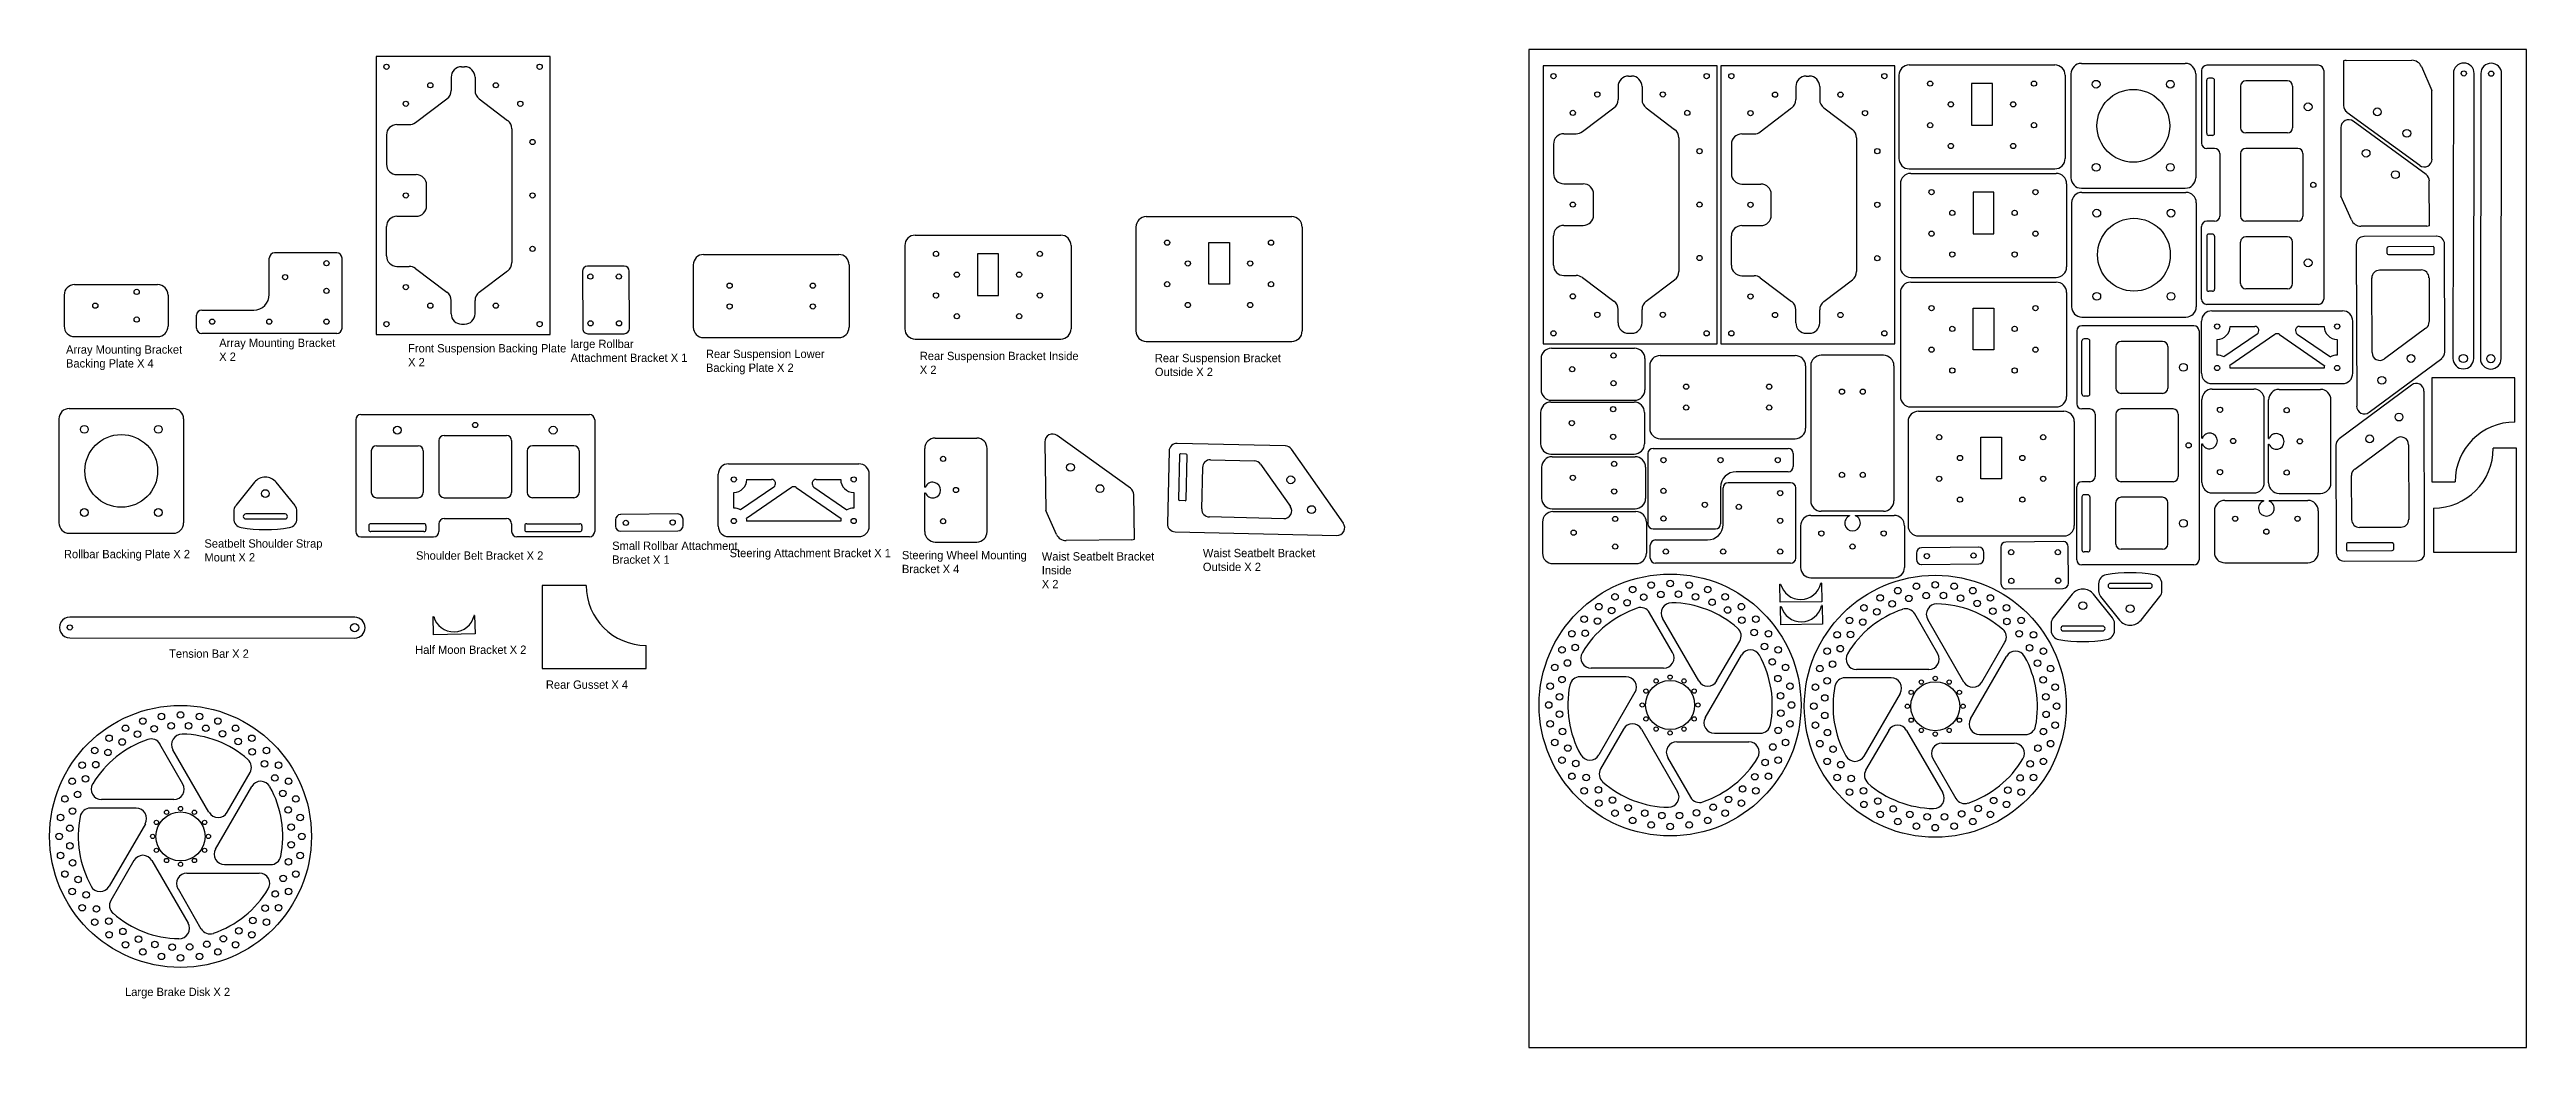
# Model space of a CAD drawing. Header units: inches. Extents: x 0 to 119, y -34 to 14.
import ezdxf

# ---------------------------------------------------------------- set-up
doc = ezdxf.new("R2010")
doc.units = ezdxf.units.IN
doc.header["$MEASUREMENT"] = 0

msp = doc.modelspace()

# ---------------------------------------------------------------- texts
at = {"char_height": 0.4, "attachment_point": 1}
for s, width, heights, insert in [('Array Mounting Bracket Backing Plate X 4', 5.8129, [2.34], (1, 0.1)), ('Array Mounting Bracket X 2', 5.9578, [1.5], (8.37, 0.42)), ('Front Suspension Backing Plate X 2', 7.643, [2.43], (17.46, 0.16)), ('large Rollbar Attachment Bracket X 1', 5.8129, [2.34], (25.28, 0.37)), ('Rear Suspension Lower Backing Plate X 2', 7.643, [2.43], (31.79, -0.11)), ('Rear Suspension Bracket Inside X 2', 7.643, [2.43], (42.08, -0.21)), ('Rear Suspension Bracket Outside X 2', 7.643, [2.43], (53.39, -0.31)), ('Seatbelt Shoulder Strap Mount X 2', 6.3799, [1.75], (7.66, -9.23)), ('Small Rollbar Attachment Bracket X 1', 6.3799, [1.75], (27.28, -9.34)), ('Rollbar Backing Plate X 2', 5.9578, [1.5], (0.9, -9.74)), ('Shoulder Belt Bracket X 2', 6.3799, [1.75], (17.84, -9.81)), ('Steering Attachment Bracket X 1', 8.345, [1.75], (32.93, -9.69)), ('Steering Wheel Mounting Bracket X 4', 6.3799, [0], (41.22, -9.79)), ('Waist Seatbelt Bracket Inside \\PX 2', 6.3799, [0], (47.95, -9.85)), ('Waist Seatbelt Bracket Outside X 2', 6.3799, [0], (55.7, -9.69)), ('Tension Bar X 2', 5.9578, [1.5], (5.96, -14.53)), ('Half Moon Bracket X 2', 5.9578, [1.5], (17.8, -14.34)), ('Rear Gusset X 4', 5.9578, [1.5], (24.09, -16.02)), ('Large Brake Disk X 2', 5.9578, [1.5], (3.84, -30.8))]:
    msp.add_mtext_dynamic_manual_height_columns(s, width=width, gutter_width=1, heights=heights, dxfattribs=dict(at, insert=insert))

# ---------------------------------------------------------------- linework, layer by layer
at = {"color": 7, "linetype": 'Continuous', "lineweight": 25}
for p, q in [((15.92, 14), (15.92, 0.62)), ((24.29, 14), (15.92, 14)), ((20.03, 13.5), (20.18, 13.5)), ((24.29, 0.62), (24.29, 14)), ((72.07, 13.55), (72.07, 0.18)), ((80.44, 13.55), (72.07, 13.55)), ((80.44, 0.18), (80.44, 13.55)), ((80.63, 13.55), (80.63, 0.18)), ((88.99, 13.55), (80.63, 13.55)), ((88.99, 0.18), (88.99, 13.55)), ((89.69, 13.59), (96.69, 13.59)), ((97.47, 13.16), (97.47, 8.16)), ((97.97, 13.66), (102.97, 13.66)), ((103.47, 13.16), (103.47, 8.16)), ((103.75, 13.32), (103.75, 9.82)), ((109.38, 13.57), (104, 13.57)), ((109.63, 13.32), (109.63, 2.32)), ((110.58, 13.79), (110.59, 11.63)), ((110.71, 13.8), (113.87, 13.81)), ((114.33, 13.51), (114.84, 12.36)), ((115.87, 13.19), (115.85, -0.53)), ((116.85, -0.53), (116.87, 13.18)), ((117.19, 13.18), (117.17, -0.53)), ((118.17, -0.54), (118.19, 13.17)), ((17.82, 10.82), (19.33, 11.96)), ((19.53, 13), (19.53, 12.36)), ((20.68, 13), (20.68, 12.36)), ((20.88, 11.96), (22.25, 10.92)), ((75.68, 12.55), (75.68, 11.92)), ((76.18, 13.05), (76.33, 13.05)), ((76.83, 12.55), (76.83, 11.92)), ((84.23, 12.55), (84.23, 11.92)), ((84.73, 13.05), (84.88, 13.05)), ((85.38, 12.55), (85.38, 11.92)), ((89.19, 13.09), (89.19, 9.09)), ((92.69, 12.69), (92.69, 10.69)), ((93.69, 12.69), (92.69, 12.69)), ((93.69, 10.69), (93.69, 12.69)), ((97.19, 13.09), (97.19, 9.09)), ((104, 10.3), (104, 12.85)), ((104.28, 12.95), (104.1, 12.95)), ((104.38, 10.3), (104.38, 12.85)), ((105.63, 12.57), (105.63, 10.57)), ((107.88, 12.82), (105.88, 12.82)), ((108.13, 12.57), (108.13, 10.57)), ((114.84, 9.06), (114.84, 12.36)), ((73.96, 10.38), (75.48, 11.52)), ((77.03, 11.52), (78.4, 10.48)), ((82.52, 10.37), (84.03, 11.52)), ((85.58, 11.52), (86.96, 10.48)), ((110.74, 11.32), (114.25, 8.76)), ((114.56, 8.32), (111.05, 10.88)), ((16.42, 10.22), (16.42, 8.81)), ((16.92, 10.72), (17.51, 10.72)), ((22.45, 10.52), (22.45, 4.09)), ((72.57, 9.78), (72.57, 8.37)), ((73.07, 10.28), (73.66, 10.28)), ((78.6, 10.08), (78.6, 3.65)), ((81.13, 9.77), (81.13, 8.36)), ((81.63, 10.27), (82.22, 10.27)), ((87.15, 10.08), (87.15, 3.65)), ((92.69, 10.69), (93.69, 10.69)), ((104.38, 9.57), (104, 9.57)), ((104.28, 10.2), (104.1, 10.2)), ((107.88, 10.32), (105.88, 10.32)), ((108.38, 9.57), (105.88, 9.57)), ((110.45, 10.58), (110.46, 7.28)), ((89.69, 8.59), (96.69, 8.59)), ((89.76, 8.37), (96.76, 8.37)), ((104.63, 9.32), (104.63, 6.32)), ((105.63, 9.32), (105.63, 6.32)), ((108.63, 9.32), (108.63, 6.32)), ((16.92, 8.31), (17.85, 8.31)), ((18.35, 6.81), (18.35, 7.81)), ((73.07, 7.87), (74, 7.87)), ((74.5, 6.37), (74.5, 7.37)), ((81.63, 7.86), (82.55, 7.86)), ((83.05, 6.36), (83.05, 7.36)), ((89.26, 7.87), (89.26, 3.87)), ((92.76, 7.47), (92.76, 5.47)), ((93.76, 7.47), (92.76, 7.47)), ((93.76, 5.47), (93.76, 7.47)), ((97.26, 7.87), (97.26, 3.87)), ((97.97, 7.66), (102.97, 7.66)), ((98, 7.46), (103, 7.46)), ((110.97, 6.13), (110.46, 7.28)), ((114.72, 5.85), (114.71, 8.01)), ((16.92, 6.31), (17.85, 6.31)), ((52.98, 6.29), (59.98, 6.29)), ((97.5, 6.96), (97.5, 1.96)), ((103.5, 6.96), (103.5, 1.96)), ((104.38, 6.07), (104, 6.07)), ((108.38, 6.07), (105.88, 6.07)), ((16.42, 4.4), (16.42, 5.81)), ((41.36, 4.9), (41.36, 0.9)), ((41.86, 5.4), (48.86, 5.4)), ((49.36, 4.9), (49.36, 0.9)), ((52.48, 5.79), (52.48, 0.79)), ((55.98, 3.04), (55.98, 5.04)), ((55.98, 5.04), (56.98, 5.04)), ((56.98, 5.04), (56.98, 3.04)), ((60.48, 5.79), (60.48, 0.79)), ((72.57, 3.96), (72.57, 5.37)), ((73.07, 5.87), (74, 5.87)), ((81.13, 3.95), (81.13, 5.36)), ((81.63, 5.86), (82.55, 5.86)), ((92.76, 5.47), (93.76, 5.47)), ((103.75, 2.32), (103.75, 5.82)), ((104, 5.35), (104, 2.8)), ((104.28, 5.45), (104.1, 5.45)), ((104.38, 5.35), (104.38, 2.8)), ((105.63, 3.07), (105.63, 5.07)), ((107.88, 5.32), (105.88, 5.32)), ((108.13, 3.07), (108.13, 5.07)), ((111.19, 4.96), (111.22, -2.82)), ((114.59, 5.84), (111.43, 5.83)), ((115.06, 5.35), (111.56, 5.34)), ((112.69, 4.52), (112.69, 4.79)), ((114.89, 4.85), (112.74, 4.84)), ((114.94, 4.52), (114.94, 4.8)), ((115.46, -0.23), (115.44, 4.98)), ((10.78, 2.55), (10.78, 4.3)), ((14.03, 4.55), (11.03, 4.55)), ((14.28, 0.92), (14.28, 4.3)), ((16.92, 3.9), (17.51, 3.9)), ((17.82, 3.8), (19.33, 2.66)), ((20.88, 2.66), (22.25, 3.69)), ((25.85, 3.66), (25.86, 0.91)), ((27.85, 3.91), (26.1, 3.91)), ((28.11, 0.91), (28.1, 3.66)), ((31.18, 3.97), (31.18, 0.97)), ((31.68, 4.47), (38.18, 4.47)), ((38.68, 3.97), (38.68, 0.97)), ((44.86, 4.5), (44.86, 2.5)), ((45.86, 4.5), (44.86, 4.5)), ((45.86, 2.5), (45.86, 4.5)), ((114.32, 3.72), (112.32, 3.71)), ((112.74, 4.47), (114.89, 4.47)), ((0.91, 2.52), (0.91, 1.02)), ((1.41, 3.02), (5.41, 3.02)), ((5.91, 2.52), (5.91, 1.02)), ((44.86, 2.5), (45.86, 2.5)), ((56.98, 3.04), (55.98, 3.04)), ((73.07, 3.46), (73.66, 3.46)), ((73.96, 3.36), (75.48, 2.22)), ((77.03, 2.22), (78.4, 3.25)), ((81.63, 3.45), (82.22, 3.45)), ((82.52, 3.35), (84.03, 2.21)), ((85.58, 2.21), (86.96, 3.25)), ((89.26, 2.64), (89.26, -2.36)), ((89.76, 3.37), (96.76, 3.37)), ((89.76, 3.14), (96.76, 3.14)), ((97.26, 2.64), (97.26, -2.36)), ((104.28, 2.7), (104.1, 2.7)), ((107.88, 2.82), (105.88, 2.82)), ((111.96, -0.25), (111.95, 3.34)), ((114.7, 3.35), (114.7, 1.24)), ((7.28, 0.92), (7.28, 1.55)), ((7.53, 1.8), (10.03, 1.8)), ((19.53, 1.62), (19.53, 2.26)), ((20.68, 1.62), (20.68, 2.26)), ((75.68, 1.18), (75.68, 1.82)), ((76.83, 1.18), (76.83, 1.82)), ((84.23, 1.18), (84.23, 1.81)), ((85.38, 1.18), (85.38, 1.81)), ((92.76, -0.11), (92.76, 1.89)), ((92.76, 1.89), (93.76, 1.89)), ((93.76, 1.89), (93.76, -0.11)), ((98, 1.46), (103, 1.46)), ((103.75, -1.24), (103.75, 1.26)), ((109.38, 2.07), (104, 2.07)), ((104.25, 1.76), (110.53, 1.76)), ((111.03, -1.24), (111.03, 1.26)), ((1.41, 0.52), (5.41, 0.52)), ((14.03, 0.67), (7.53, 0.67)), ((15.92, 0.62), (24.29, 0.62)), ((20.03, 1.12), (20.18, 1.12)), ((26.11, 0.66), (27.86, 0.66)), ((31.68, 0.47), (38.18, 0.47)), ((41.86, 0.4), (48.86, 0.4)), ((52.98, 0.29), (59.98, 0.29)), ((72.07, 0.18), (80.44, 0.18)), ((76.18, 0.68), (76.33, 0.68)), ((80.63, 0.18), (88.99, 0.18)), ((84.73, 0.68), (84.88, 0.68)), ((97.75, 0.79), (97.75, -2.71)), ((103.38, 1.04), (98, 1.04)), ((98, -2.24), (98, 0.31)), ((98.28, 0.41), (98.1, 0.41)), ((98.38, -2.24), (98.38, 0.31)), ((99.63, 0.04), (99.63, -1.96)), ((101.88, 0.29), (99.88, 0.29)), ((102.13, 0.04), (102.13, -1.96)), ((103.63, 0.79), (103.63, -10.21)), ((104.5, -0.37), (104.5, 0.38)), ((106.43, 0.64), (104.83, -0.46)), ((107.28, 0.62), (105.12, -0.87)), ((105.13, 1.01), (106.31, 1.01)), ((107.5, 0.62), (109.66, -0.87)), ((108.36, 0.64), (109.95, -0.46)), ((108.47, 1.01), (109.65, 1.01)), ((110.28, 0.38), (110.28, -0.37)), ((114.55, 0.93), (112.56, -0.55)), ((71.97, -0.54), (71.97, -2.04)), ((72.47, -0.04), (76.47, -0.04)), ((76.97, -0.54), (76.97, -2.04)), ((77.2, -0.89), (77.2, -3.89)), ((77.7, -0.39), (84.2, -0.39)), ((84.7, -0.89), (84.7, -3.89)), ((84.95, -0.88), (84.95, -7.38)), ((88.45, -0.38), (85.45, -0.38)), ((88.95, -0.88), (88.95, -7.38)), ((93.76, -0.11), (92.76, -0.11)), ((109.65, -0.99), (105.13, -0.99)), ((111.82, -3.12), (115.31, -0.53)), ((98.28, -2.34), (98.1, -2.34)), ((101.88, -2.21), (99.88, -2.21)), ((104.25, -1.74), (110.53, -1.74)), ((104.27, -2), (106.27, -2)), ((107.48, -2.02), (109.48, -2.02)), ((113.86, -1.81), (110.37, -4.4)), ((114.48, -9.89), (114.46, -2.11)), ((118.83, -1.47), (114.83, -1.47)), ((114.83, -1.47), (114.83, -6.47)), ((118.83, -3.59), (118.83, -1.47)), ((0.66, -3.44), (0.66, -8.44)), ((1.16, -2.94), (6.16, -2.94)), ((6.66, -3.44), (6.66, -8.44)), ((14.94, -3.48), (14.94, -8.86)), ((15.19, -3.23), (26.19, -3.23)), ((26.44, -3.48), (26.44, -8.86)), ((71.95, -3.13), (71.95, -4.63)), ((72.45, -2.63), (76.45, -2.63)), ((72.47, -2.54), (76.47, -2.54)), ((76.95, -3.13), (76.95, -4.63)), ((89.63, -3.57), (89.63, -8.57)), ((89.76, -2.86), (96.76, -2.86)), ((90.13, -3.07), (97.13, -3.07)), ((97.63, -3.57), (97.63, -8.57)), ((98.38, -2.96), (98, -2.96)), ((98.63, -3.21), (98.63, -6.21)), ((99.63, -3.21), (99.63, -6.21)), ((102.38, -2.96), (99.88, -2.96)), ((102.63, -3.21), (102.63, -6.21)), ((103.77, -4.37), (103.77, -2.5)), ((106.77, -6.5), (106.77, -2.5)), ((106.98, -4.38), (106.98, -2.52)), ((109.98, -6.52), (109.98, -2.52)), ((15.94, -4.73), (17.94, -4.73)), ((18.94, -4.48), (18.94, -6.98)), ((19.19, -4.23), (22.19, -4.23)), ((22.44, -4.48), (22.44, -6.98)), ((25.44, -4.73), (23.44, -4.73)), ((42.82, -4.36), (44.82, -4.36)), ((48.1, -4.55), (48.14, -7.85)), ((52.22, -6.77), (48.69, -4.24)), ((59.66, -4.74), (54.46, -4.62)), ((77.7, -4.39), (84.2, -4.39)), ((93.13, -6.32), (93.13, -4.32)), ((93.13, -4.32), (94.13, -4.32)), ((94.13, -4.32), (94.13, -6.32)), ((103.77, -4.37), (103.8, -4.37)), ((103.77, -4.64), (103.8, -4.64)), ((103.77, -6.5), (103.77, -4.64)), ((106.98, -4.38), (107, -4.38)), ((106.98, -4.66), (107, -4.66)), ((106.98, -6.52), (106.98, -4.66)), ((110.21, -4.7), (110.23, -9.9)), ((111.12, -5.86), (113.12, -4.38)), ((113.71, -4.68), (113.73, -8.27)), ((15.69, -4.98), (15.69, -6.98)), ((18.19, -4.98), (18.19, -6.98)), ((23.19, -4.98), (23.19, -6.98)), ((25.69, -4.98), (25.69, -6.98)), ((32.88, -5.6), (39.15, -5.6)), ((42.32, -6.72), (42.32, -4.86)), ((45.32, -8.86), (45.32, -4.86)), ((54.08, -4.98), (54, -8.48)), ((54.57, -5.17), (54.53, -7.32)), ((54.9, -5.13), (54.63, -5.12)), ((54.9, -7.33), (54.95, -5.18)), ((55.69, -5.77), (55.64, -7.77)), ((56.07, -5.4), (58.18, -5.45)), ((58.48, -5.61), (59.91, -7.65)), ((62.46, -8.45), (59.96, -4.9)), ((72, -5.76), (72, -7.26)), ((72.45, -5.13), (76.45, -5.13)), ((72.5, -5.26), (76.5, -5.26)), ((77, -5.76), (77, -7.26)), ((77.11, -5.11), (77.11, -8.48)), ((77.36, -4.86), (83.86, -4.86)), ((84.11, -5.11), (84.11, -5.73)), ((118.91, -4.85), (117.79, -4.85)), ((118.91, -9.85), (118.91, -4.85)), ((10.07, -6.48), (9.17, -7.61)), ((12.02, -7.61), (11.11, -6.48)), ((32.38, -8.6), (32.38, -6.1)), ((33.13, -7.73), (33.13, -6.98)), ((35.05, -6.72), (33.46, -7.82)), ((35.9, -6.74), (33.74, -8.23)), ((33.75, -6.35), (34.94, -6.35)), ((36.13, -6.74), (38.29, -8.23)), ((36.98, -6.72), (38.57, -7.82)), ((37.1, -6.35), (38.28, -6.35)), ((38.9, -6.98), (38.9, -7.73)), ((39.65, -8.6), (39.65, -6.1)), ((42.32, -6.72), (42.35, -6.72)), ((42.32, -7), (42.35, -7)), ((42.32, -8.86), (42.32, -7)), ((52.41, -9.23), (52.38, -7.07)), ((80.61, -6.73), (80.61, -8.48)), ((80.73, -8.51), (80.73, -6.76)), ((83.98, -6.51), (80.98, -6.51)), ((83.86, -5.98), (81.36, -5.98)), ((84.23, -10.13), (84.23, -6.76)), ((94.13, -6.32), (93.13, -6.32)), ((97.75, -10.21), (97.75, -6.71)), ((98.38, -6.46), (98, -6.46)), ((98.28, -7.09), (98.1, -7.09)), ((102.38, -6.46), (99.88, -6.46)), ((104.27, -7), (106.27, -7)), ((107.48, -7.02), (109.48, -7.02)), ((110.98, -8.28), (110.97, -6.16)), ((114.83, -6.47), (115.96, -6.47)), ((9.07, -7.89), (9.07, -8.23)), ((11.54, -8.01), (9.65, -8.01)), ((9.65, -8.25), (11.54, -8.25)), ((12.11, -8.23), (12.11, -7.89)), ((15.94, -7.23), (17.94, -7.23)), ((19.19, -7.23), (22.19, -7.23)), ((19.19, -8.23), (22.19, -8.23)), ((25.44, -7.23), (23.44, -7.23)), ((27.44, -8.29), (27.44, -8.6)), ((30.44, -8.01), (27.69, -8.04)), ((30.69, -8.56), (30.69, -8.26)), ((48.65, -9), (48.14, -7.85)), ((54.85, -7.38), (54.57, -7.37)), ((59.59, -8.24), (56.01, -8.15)), ((72.5, -7.76), (76.5, -7.76)), ((72.54, -7.9), (76.54, -7.9)), ((84.96, -8.08), (86.82, -8.08)), ((88.45, -7.88), (85.45, -7.88)), ((86.82, -8.08), (86.82, -8.1)), ((87.09, -8.08), (88.96, -8.08)), ((87.09, -8.08), (87.09, -8.1)), ((98, -7.19), (98, -9.74)), ((98.38, -7.19), (98.38, -9.74)), ((99.63, -9.46), (99.63, -7.46)), ((101.88, -7.21), (99.88, -7.21)), ((102.13, -9.46), (102.13, -7.46)), ((104.37, -7.86), (104.37, -9.86)), ((104.87, -7.36), (106.73, -7.36)), ((106.73, -7.36), (106.73, -7.39)), ((107, -7.36), (108.87, -7.36)), ((107, -7.36), (107, -7.39)), ((109.37, -7.86), (109.37, -9.86)), ((114.91, -7.73), (114.91, -9.85)), ((1.16, -8.94), (6.16, -8.94)), ((15.19, -9.11), (18.69, -9.11)), ((15.57, -8.58), (15.57, -8.76)), ((18.22, -8.48), (15.67, -8.48)), ((18.22, -8.86), (15.67, -8.86)), ((18.32, -8.58), (18.32, -8.76)), ((18.94, -8.48), (18.94, -8.86)), ((22.44, -8.48), (22.44, -8.86)), ((26.19, -9.11), (22.69, -9.11)), ((23.07, -8.58), (23.07, -8.76)), ((23.17, -8.48), (25.72, -8.48)), ((23.17, -8.86), (25.72, -8.86)), ((25.82, -8.58), (25.82, -8.76)), ((27.69, -8.84), (30.44, -8.82)), ((32.88, -9.1), (39.15, -9.1)), ((38.28, -8.35), (33.75, -8.35)), ((42.82, -9.36), (44.82, -9.36)), ((52.28, -9.25), (49.12, -9.29)), ((54.37, -8.87), (62.14, -9.04)), ((72.04, -8.4), (72.04, -9.9)), ((77.04, -8.4), (77.04, -9.9)), ((77.23, -10.13), (77.23, -9.51)), ((77.36, -8.73), (80.36, -8.73)), ((77.48, -9.26), (79.98, -9.26)), ((84.46, -8.58), (84.46, -10.58)), ((89.46, -8.58), (89.46, -10.58)), ((90.13, -9.07), (97.13, -9.07)), ((97.09, -9.34), (94.34, -9.36)), ((110.73, -9.45), (110.73, -9.73)), ((112.93, -9.4), (110.78, -9.4)), ((111.35, -8.65), (113.35, -8.64)), ((112.98, -9.45), (112.98, -9.72)), ((72.54, -10.4), (76.54, -10.4)), ((83.98, -10.38), (77.48, -10.38)), ((90.03, -9.89), (90.03, -10.19)), ((93.03, -9.61), (90.28, -9.64)), ((90.29, -10.44), (93.04, -10.41)), ((93.28, -10.16), (93.28, -9.86)), ((94.09, -9.61), (94.1, -11.36)), ((97.35, -11.34), (97.34, -9.59)), ((103.38, -10.46), (98, -10.46)), ((98.28, -9.84), (98.1, -9.84)), ((101.88, -9.71), (99.88, -9.71)), ((104.87, -10.36), (108.87, -10.36)), ((110.61, -10.28), (114.11, -10.27)), ((110.78, -9.78), (112.93, -9.77)), ((114.91, -9.85), (118.91, -9.85)), ((26.03, -11.45), (23.91, -11.45)), ((23.91, -11.45), (23.91, -15.45)), ((83.46, -11.38), (83.49, -11.38)), ((83.48, -12.26), (83.46, -11.38)), ((84.96, -11.08), (88.96, -11.08)), ((85.46, -11.34), (85.43, -11.34)), ((85.46, -11.34), (85.48, -12.23)), ((94.35, -11.61), (97.1, -11.59)), ((97.52, -11.87), (96.62, -13)), ((99.47, -13), (98.56, -11.87)), ((98.8, -11.37), (98.8, -11.71)), ((101.26, -11.35), (99.37, -11.35)), ((99.37, -11.58), (101.26, -11.58)), ((101.84, -11.71), (101.84, -11.37)), ((14.9, -12.98), (1.18, -12.97)), ((18.66, -12.94), (18.69, -12.94)), ((18.68, -13.82), (18.66, -12.94)), ((20.66, -12.9), (20.63, -12.9)), ((20.66, -12.9), (20.68, -13.78)), ((78.3, -14.68), (77.19, -12.76)), ((79.56, -16.04), (77.82, -13.03)), ((85.48, -12.23), (83.48, -12.26)), ((83.5, -12.46), (83.53, -12.46)), ((83.51, -13.34), (83.5, -12.46)), ((85.5, -12.42), (85.47, -12.42)), ((85.5, -12.42), (85.51, -13.31)), ((91.06, -14.74), (89.95, -12.82)), ((92.32, -16.1), (90.58, -13.09)), ((98.89, -11.98), (99.8, -13.12)), ((100.84, -13.12), (101.75, -11.98)), ((1.18, -13.97), (14.89, -13.98)), ((20.68, -13.78), (18.68, -13.82)), ((80.42, -16.04), (81.53, -14.13)), ((85.51, -13.31), (83.51, -13.34)), ((93.18, -16.1), (94.29, -14.18)), ((96.52, -13.28), (96.52, -13.62)), ((98.99, -13.4), (97.1, -13.4)), ((97.1, -13.64), (98.99, -13.64)), ((99.57, -13.62), (99.57, -13.28)), ((23.91, -15.45), (28.91, -15.45)), ((28.91, -15.45), (28.91, -14.33)), ((77.87, -15.43), (74.39, -15.43)), ((79.87, -17.81), (81.61, -14.8)), ((90.63, -15.49), (87.15, -15.49)), ((92.63, -17.87), (94.37, -14.86)), ((76.06, -15.84), (73.85, -15.84)), ((76.49, -16.59), (74.75, -19.6)), ((88.82, -15.89), (86.6, -15.89)), ((89.25, -16.64), (87.51, -19.66)), ((75.94, -18.36), (74.83, -20.27)), ((76.8, -18.36), (78.54, -21.37)), ((78.5, -18.97), (81.97, -18.97)), ((80.31, -18.56), (82.52, -18.56)), ((88.7, -18.42), (87.59, -20.33)), ((89.56, -18.42), (91.3, -21.43)), ((91.26, -19.03), (94.73, -19.03)), ((93.07, -18.62), (95.28, -18.62)), ((6.62, -21), (5.52, -19.08)), ((7.88, -22.36), (6.14, -19.35)), ((78.06, -19.72), (79.17, -21.64)), ((90.82, -19.78), (91.93, -21.69)), ((8.2, -24.13), (9.94, -21.12)), ((8.75, -22.36), (9.86, -20.45)), ((4.38, -22.16), (2.17, -22.16)), ((6.19, -21.75), (2.71, -21.75)), ((4.82, -22.91), (3.08, -25.92)), ((4.26, -24.68), (3.16, -26.6)), ((5.13, -24.68), (6.87, -27.69)), ((8.63, -24.88), (10.84, -24.88)), ((6.39, -26.04), (7.49, -27.96)), ((6.82, -25.29), (10.3, -25.29))]:
    msp.add_line(p, q, dxfattribs=at)
msp.add_lwpolyline([(119.39, 14.33), (71.39, 14.33), (71.39, -33.67), (119.39, -33.67)], close=True)
for centre, radius in [((16.42, 13.5), 0.125), ((23.79, 13.5), 0.125), ((72.57, 13.05), 0.125), ((79.94, 13.05), 0.125), ((81.13, 13.05), 0.125), ((88.49, 13.05), 0.125), ((116.37, 13.18), 0.125), ((117.69, 13.17), 0.125), ((18.53, 12.61), 0.125), ((21.68, 12.61), 0.125), ((74.68, 12.17), 0.125), ((77.83, 12.17), 0.125), ((83.23, 12.16), 0.125), ((86.38, 12.16), 0.125), ((90.69, 12.69), 0.125), ((95.69, 12.69), 0.125), ((98.68, 12.66), 0.187), ((100.47, 10.66), 1.75), ((102.25, 12.66), 0.187), ((17.35, 11.72), 0.125), ((22.86, 11.72), 0.125), ((73.5, 11.28), 0.125), ((79.01, 11.28), 0.125), ((82.05, 11.27), 0.125), ((87.56, 11.27), 0.125), ((90.69, 10.69), 0.125), ((91.69, 11.69), 0.125), ((94.69, 11.69), 0.125), ((95.69, 10.69), 0.125), ((108.88, 11.57), 0.188), ((112.21, 11.33), 0.188), ((23.45, 9.88), 0.125), ((79.6, 9.44), 0.125), ((88.15, 9.44), 0.125), ((91.69, 9.69), 0.125), ((94.69, 9.69), 0.125), ((113.63, 10.3), 0.187), ((98.68, 8.66), 0.187), ((102.25, 8.66), 0.187), ((111.67, 9.34), 0.187), ((113.08, 8.31), 0.188), ((17.35, 7.31), 0.125), ((23.45, 7.31), 0.125), ((90.76, 7.47), 0.125), ((95.76, 7.47), 0.125), ((109.13, 7.82), 0.125), ((73.5, 6.87), 0.125), ((79.6, 6.87), 0.125), ((82.05, 6.86), 0.125), ((88.15, 6.86), 0.125), ((91.76, 6.47), 0.125), ((94.76, 6.47), 0.125), ((98.71, 6.46), 0.187), ((100.5, 4.46), 1.75), ((102.28, 6.46), 0.187), ((23.45, 4.74), 0.125), ((53.98, 5.04), 0.125), ((58.98, 5.04), 0.125), ((90.76, 5.47), 0.125), ((95.76, 5.47), 0.125), ((13.53, 4.05), 0.125), ((42.86, 4.5), 0.125), ((43.86, 3.5), 0.125), ((46.86, 3.5), 0.125), ((47.86, 4.5), 0.125), ((54.98, 4.04), 0.125), ((57.98, 4.04), 0.125), ((79.6, 4.3), 0.125), ((88.15, 4.29), 0.125), ((91.76, 4.47), 0.125), ((94.76, 4.47), 0.125), ((108.88, 4.07), 0.188), ((4.4, 2.67), 0.125), ((11.54, 3.38), 0.125), ((13.53, 2.72), 0.125), ((17.35, 2.9), 0.125), ((26.23, 3.41), 0.125), ((27.6, 3.41), 0.125), ((32.93, 2.97), 0.125), ((36.93, 2.97), 0.125), ((42.86, 2.5), 0.125), ((47.86, 2.5), 0.125), ((53.98, 3.04), 0.125), ((58.98, 3.04), 0.125), ((73.5, 2.46), 0.125), ((82.05, 2.45), 0.125), ((98.71, 2.46), 0.187), ((102.28, 2.46), 0.187), ((2.41, 2.01), 0.125), ((4.4, 1.34), 0.125), ((8.03, 1.24), 0.125), ((10.78, 1.24), 0.125), ((13.53, 1.24), 0.125), ((16.42, 1.12), 0.125), ((18.53, 2.01), 0.125), ((21.68, 2.01), 0.125), ((23.79, 1.12), 0.125), ((26.24, 1.16), 0.125), ((27.61, 1.16), 0.125), ((32.93, 1.97), 0.125), ((36.93, 1.97), 0.125), ((43.86, 1.5), 0.125), ((46.86, 1.5), 0.125), ((54.98, 2.04), 0.125), ((57.98, 2.04), 0.125), ((74.68, 1.57), 0.125), ((77.83, 1.57), 0.125), ((83.23, 1.56), 0.125), ((86.38, 1.56), 0.125), ((90.76, 1.89), 0.125), ((95.76, 1.89), 0.125), ((72.57, 0.68), 0.125), ((79.94, 0.68), 0.125), ((81.13, 0.68), 0.125), ((88.49, 0.68), 0.125), ((90.76, -0.11), 0.125), ((91.76, 0.89), 0.125), ((94.76, 0.89), 0.125), ((95.76, -0.11), 0.125), ((104.5, 1.01), 0.125), ((110.28, 1.01), 0.125), ((73.47, -1.05), 0.125), ((75.46, -0.39), 0.125), ((91.76, -1.11), 0.125), ((94.76, -1.11), 0.125), ((102.88, -0.96), 0.188), ((104.5, -0.99), 0.125), ((110.28, -0.99), 0.125), ((113.83, -0.53), 0.188), ((116.35, -0.53), 0.197), ((117.67, -0.54), 0.197), ((75.46, -1.72), 0.125), ((78.95, -1.89), 0.125), ((82.95, -1.89), 0.125), ((86.45, -2.13), 0.125), ((87.45, -2.13), 0.125), ((112.43, -1.58), 0.188), ((73.45, -3.64), 0.125), ((75.44, -2.97), 0.125), ((78.95, -2.89), 0.125), ((82.95, -2.89), 0.125), ((104.64, -3), 0.125), ((107.85, -3.02), 0.125), ((113.25, -3.35), 0.188), ((1.88, -3.94), 0.187), ((3.66, -5.94), 1.75), ((5.44, -3.94), 0.187), ((16.94, -3.98), 0.188), ((20.69, -3.73), 0.125), ((24.44, -3.98), 0.188), ((75.44, -4.3), 0.125), ((91.13, -4.32), 0.125), ((96.13, -4.32), 0.125), ((103.13, -4.71), 0.125), ((105.27, -4.5), 0.125), ((108.48, -4.52), 0.125), ((111.84, -4.4), 0.188), ((43.2, -5.36), 0.125), ((49.33, -5.77), 0.187), ((75.49, -5.6), 0.125), ((77.86, -5.42), 0.125), ((80.61, -5.42), 0.125), ((83.36, -5.42), 0.125), ((92.13, -5.32), 0.125), ((95.13, -5.32), 0.125), ((104.64, -6), 0.125), ((107.85, -6.02), 0.125), ((10.59, -7.03), 0.187), ((33.13, -6.35), 0.125), ((38.9, -6.35), 0.125), ((43.82, -6.86), 0.125), ((50.75, -6.79), 0.188), ((59.93, -6.37), 0.188), ((73.5, -6.27), 0.125), ((75.49, -6.93), 0.125), ((77.86, -6.9), 0.125), ((83.48, -7.01), 0.125), ((86.45, -6.13), 0.125), ((87.45, -6.13), 0.125), ((91.13, -6.32), 0.125), ((96.13, -6.32), 0.125), ((1.88, -7.94), 0.187), ((5.44, -7.94), 0.187), ((27.94, -8.44), 0.125), ((30.19, -8.42), 0.125), ((33.13, -8.35), 0.125), ((38.9, -8.35), 0.125), ((43.2, -8.36), 0.125), ((60.93, -7.8), 0.188), ((75.54, -8.25), 0.125), ((77.86, -8.23), 0.125), ((79.85, -7.57), 0.125), ((81.49, -7.67), 0.125), ((83.48, -8.34), 0.125), ((92.13, -7.32), 0.125), ((95.13, -7.32), 0.125), ((102.88, -8.46), 0.188), ((105.37, -8.24), 0.125), ((108.37, -8.24), 0.125), ((73.54, -8.91), 0.125), ((75.54, -9.58), 0.125), ((85.46, -8.95), 0.125), ((86.96, -9.58), 0.125), ((88.46, -8.95), 0.125), ((106.87, -8.86), 0.125), ((77.98, -9.82), 0.125), ((80.73, -9.82), 0.125), ((83.48, -9.82), 0.125), ((90.53, -10.04), 0.125), ((92.78, -10.01), 0.125), ((94.59, -9.85), 0.125), ((96.84, -9.85), 0.125), ((78.18, -17.2), 6.3), ((75.53, -12), 0.157), ((76.38, -11.65), 0.157), ((76.91, -12.01), 0.157), ((77.27, -11.43), 0.157), ((77.74, -11.88), 0.157), ((78.18, -11.36), 0.157), ((78.58, -11.87), 0.157), ((79.1, -11.43), 0.157), ((79.4, -12), 0.157), ((79.99, -11.65), 0.157), ((80.83, -12), 0.157), ((90.94, -17.26), 6.3), ((88.29, -12.05), 0.157), ((89.14, -11.7), 0.157), ((89.67, -12.07), 0.157), ((90.03, -11.49), 0.157), ((90.5, -11.94), 0.157), ((90.94, -11.42), 0.157), ((91.33, -11.93), 0.157), ((91.85, -11.49), 0.157), ((92.16, -12.06), 0.157), ((92.75, -11.7), 0.157), ((93.59, -12.05), 0.157), ((94.6, -11.23), 0.125), ((96.85, -11.22), 0.125), ((74.05, -13.07), 0.157), ((74.69, -13.16), 0.157), ((74.75, -12.47), 0.157), ((75.37, -12.66), 0.157), ((76.11, -12.28), 0.157), ((80.2, -12.26), 0.157), ((80.95, -12.63), 0.157), ((81.61, -12.47), 0.157), ((81.63, -13.12), 0.157), ((82.31, -13.07), 0.157), ((86.81, -13.13), 0.157), ((87.45, -13.21), 0.157), ((87.51, -12.53), 0.157), ((88.13, -12.72), 0.157), ((88.87, -12.33), 0.157), ((92.96, -12.31), 0.157), ((93.71, -12.69), 0.157), ((94.37, -12.53), 0.157), ((94.39, -13.18), 0.157), ((95.07, -13.13), 0.157), ((98.04, -12.42), 0.187), ((100.32, -12.57), 0.187), ((1.18, -13.47), 0.125), ((14.89, -13.48), 0.197), ((73.46, -13.77), 0.157), ((73.62, -14.43), 0.157), ((74.1, -13.75), 0.157), ((82.23, -13.71), 0.157), ((82.72, -14.39), 0.157), ((82.91, -13.77), 0.157), ((86.22, -13.82), 0.157), ((86.86, -13.81), 0.157), ((94.98, -13.77), 0.157), ((95.48, -14.45), 0.157), ((95.67, -13.82), 0.157), ((72.63, -15.39), 0.157), ((72.98, -14.55), 0.157), ((73.24, -15.18), 0.157), ((83.1, -15.13), 0.157), ((83.38, -14.55), 0.157), ((83.74, -15.39), 0.157), ((85.39, -15.45), 0.157), ((85.74, -14.61), 0.157), ((86, -15.24), 0.157), ((86.37, -14.49), 0.157), ((95.86, -15.19), 0.157), ((96.14, -14.61), 0.157), ((96.49, -15.45), 0.157), ((72.41, -16.29), 0.157), ((72.86, -16.81), 0.157), ((72.98, -15.98), 0.157), ((77.02, -16.53), 0.103), ((78.18, -17.2), 1.18), ((77.51, -16.04), 0.103), ((78.18, -15.86), 0.103), ((78.85, -16.04), 0.103), ((79.34, -16.53), 0.103), ((83.37, -15.93), 0.157), ((83.5, -16.76), 0.157), ((83.95, -16.29), 0.157), ((85.17, -16.34), 0.157), ((85.74, -16.04), 0.157), ((89.78, -16.59), 0.103), ((90.94, -17.26), 1.18), ((90.27, -16.1), 0.103), ((90.94, -15.92), 0.103), ((91.61, -16.1), 0.103), ((92.1, -16.59), 0.103), ((96.13, -15.99), 0.157), ((96.26, -16.81), 0.157), ((96.71, -16.34), 0.157), ((6.51, -23.52), 6.3), ((4.7, -17.97), 0.157), ((5.59, -17.75), 0.157), ((6.51, -17.68), 0.157), ((7.42, -17.75), 0.157), ((8.31, -17.97), 0.157), ((72.34, -17.2), 0.157), ((72.86, -17.64), 0.157), ((76.84, -17.2), 0.103), ((77.02, -17.87), 0.103), ((79.34, -17.87), 0.103), ((79.52, -17.2), 0.103), ((83.51, -17.59), 0.157), ((84.02, -17.2), 0.157), ((85.1, -17.26), 0.157), ((85.62, -16.86), 0.157), ((85.62, -17.7), 0.157), ((89.6, -17.26), 0.103), ((89.78, -17.93), 0.103), ((92.1, -17.93), 0.103), ((92.28, -17.26), 0.103), ((96.27, -17.65), 0.157), ((96.78, -17.26), 0.157), ((3.07, -18.8), 0.157), ((3.7, -18.98), 0.157), ((3.86, -18.32), 0.157), ((4.44, -18.6), 0.157), ((5.24, -18.34), 0.157), ((6.06, -18.2), 0.157), ((6.9, -18.2), 0.157), ((7.73, -18.32), 0.157), ((8.53, -18.58), 0.157), ((9.16, -18.32), 0.157), ((9.28, -18.96), 0.157), ((9.94, -18.8), 0.157), ((72.41, -18.11), 0.157), ((72.63, -19), 0.157), ((73, -18.47), 0.157), ((77.51, -18.36), 0.103), ((78.18, -18.54), 0.103), ((78.85, -18.36), 0.103), ((83.12, -19.22), 0.157), ((83.38, -18.42), 0.157), ((83.74, -19), 0.157), ((83.95, -18.11), 0.157), ((85.17, -18.17), 0.157), ((85.39, -19.06), 0.157), ((85.75, -18.53), 0.157), ((90.27, -18.42), 0.103), ((90.94, -18.6), 0.103), ((91.61, -18.42), 0.103), ((96.14, -18.48), 0.157), ((96.49, -19.06), 0.157), ((96.71, -18.17), 0.157), ((1.78, -20.09), 0.157), ((2.38, -19.39), 0.157), ((2.43, -20.07), 0.157), ((3.02, -19.48), 0.157), ((9.96, -19.45), 0.157), ((10.55, -20.03), 0.157), ((10.64, -19.39), 0.157), ((11.23, -20.09), 0.157), ((72.98, -19.85), 0.157), ((73.26, -19.27), 0.157), ((73.64, -20.01), 0.157), ((82.75, -19.97), 0.157), ((83.38, -19.85), 0.157), ((85.74, -19.91), 0.157), ((86.02, -19.32), 0.157), ((86.4, -20.07), 0.157), ((95.51, -20.03), 0.157), ((95.88, -19.28), 0.157), ((96.14, -19.91), 0.157), ((1.3, -20.87), 0.157), ((1.56, -21.5), 0.157), ((1.94, -20.75), 0.157), ((11.05, -20.71), 0.157), ((11.43, -21.45), 0.157), ((11.71, -20.87), 0.157), ((73.46, -20.63), 0.157), ((74.05, -21.33), 0.157), ((74.14, -20.69), 0.157), ((74.73, -21.28), 0.157), ((81.67, -21.24), 0.157), ((82.26, -20.65), 0.157), ((82.31, -21.33), 0.157), ((82.91, -20.63), 0.157), ((86.22, -20.69), 0.157), ((86.81, -21.39), 0.157), ((86.9, -20.74), 0.157), ((87.49, -21.33), 0.157), ((94.43, -21.3), 0.157), ((95.02, -20.71), 0.157), ((95.07, -21.39), 0.157), ((95.67, -20.69), 0.157), ((0.74, -22.61), 0.157), ((0.95, -21.72), 0.157), ((1.31, -22.3), 0.157), ((6.51, -23.52), 1.18), ((5.84, -22.36), 0.103), ((6.51, -22.18), 0.103), ((7.18, -22.36), 0.103), ((11.69, -22.25), 0.157), ((12.06, -21.72), 0.157), ((12.27, -22.61), 0.157), ((74.75, -21.92), 0.157), ((75.41, -21.77), 0.157), ((75.53, -22.4), 0.157), ((76.16, -22.14), 0.157), ((76.38, -22.75), 0.157), ((76.96, -22.4), 0.157), ((77.79, -22.52), 0.157), ((78.63, -22.52), 0.157), ((79.45, -22.39), 0.157), ((79.99, -22.75), 0.157), ((80.25, -22.12), 0.157), ((80.83, -22.4), 0.157), ((80.99, -21.74), 0.157), ((81.61, -21.92), 0.157), ((87.51, -21.98), 0.157), ((88.17, -21.82), 0.157), ((88.29, -22.46), 0.157), ((88.92, -22.2), 0.157), ((89.72, -22.46), 0.157), ((90.55, -22.58), 0.157), ((91.38, -22.58), 0.157), ((92.21, -22.44), 0.157), ((93.01, -22.18), 0.157), ((93.59, -22.46), 0.157), ((93.75, -21.8), 0.157), ((94.37, -21.98), 0.157), ((0.67, -23.52), 0.157), ((1.18, -23.13), 0.157), ((1.19, -23.97), 0.157), ((5.17, -23.52), 0.103), ((5.35, -22.85), 0.103), ((7.67, -22.85), 0.103), ((7.85, -23.52), 0.103), ((11.83, -23.08), 0.157), ((11.83, -23.92), 0.157), ((12.35, -23.52), 0.157), ((77.27, -22.97), 0.157), ((78.18, -23.04), 0.157), ((79.1, -22.97), 0.157), ((89.14, -22.81), 0.157), ((90.03, -23.03), 0.157), ((90.94, -23.1), 0.157), ((91.85, -23.03), 0.157), ((92.75, -22.81), 0.157), ((0.74, -24.44), 0.157), ((1.32, -24.79), 0.157), ((5.35, -24.19), 0.103), ((5.84, -24.68), 0.103), ((6.51, -24.86), 0.103), ((7.18, -24.68), 0.103), ((7.67, -24.19), 0.103), ((11.7, -24.74), 0.157), ((12.27, -24.44), 0.157), ((0.95, -25.33), 0.157), ((1.3, -26.17), 0.157), ((1.58, -25.59), 0.157), ((1.97, -26.33), 0.157), ((11.07, -26.29), 0.157), ((11.45, -25.54), 0.157), ((11.71, -26.17), 0.157), ((12.06, -25.33), 0.157), ((1.78, -26.95), 0.157), ((2.46, -27.01), 0.157), ((9.99, -27.57), 0.157), ((10.58, -26.97), 0.157), ((11.23, -26.95), 0.157), ((2.38, -27.65), 0.157), ((3.06, -27.6), 0.157), ((3.07, -28.25), 0.157), ((3.74, -28.09), 0.157), ((3.86, -28.73), 0.157), ((4.49, -28.46), 0.157), ((5.28, -28.72), 0.157), ((7.78, -28.71), 0.157), ((8.57, -28.44), 0.157), ((9.16, -28.73), 0.157), ((9.32, -28.06), 0.157), ((9.94, -28.25), 0.157), ((10.64, -27.65), 0.157), ((4.7, -29.08), 0.157), ((5.59, -29.29), 0.157), ((6.11, -28.85), 0.157), ((6.51, -29.36), 0.157), ((6.95, -28.84), 0.157), ((7.42, -29.29), 0.157), ((8.31, -29.08), 0.157)]:
    msp.add_circle(centre, radius, dxfattribs=at)
for centre, radius, start, end in [((20.03, 13), 0.5, 90, 180), ((20.18, 13), 0.5, 0, 90), ((89.69, 13.09), 0.5, 90, 180), ((96.69, 13.09), 0.5, 0, 90), ((97.97, 13.16), 0.5, 90, 180), ((102.97, 13.16), 0.5, 0, 90), ((104, 13.32), 0.25, 90, 180), ((109.38, 13.32), 0.25, 0, 90), ((110.71, 13.3), 0.5, 90.1659, 105.236), ((113.87, 13.31), 0.5, 23.4944, 90.1659), ((116.37, 13.18), 0.5, 359.9259, 179.9259), ((117.69, 13.17), 0.5, 359.9259, 179.9259), ((19.03, 12.36), 0.5, 307.0163, 0), ((21.18, 12.36), 0.5, 180, 232.9837), ((75.18, 11.92), 0.5, 307.0163, 0), ((76.18, 12.55), 0.5, 90, 180), ((76.33, 12.55), 0.5, 0, 90), ((77.33, 11.92), 0.5, 180, 232.9837), ((84.73, 12.55), 0.5, 90, 180), ((84.88, 12.55), 0.5, 0, 90), ((104.1, 12.85), 0.1, 90, 180), ((104.28, 12.85), 0.1, 0, 90), ((105.88, 12.57), 0.25, 90, 180), ((107.88, 12.57), 0.25, 0, 90), ((17.51, 11.22), 0.5, 270, 307.0163), ((21.95, 10.52), 0.5, 0, 52.9837), ((83.73, 11.92), 0.5, 307.0163, 0), ((85.88, 11.92), 0.5, 180, 232.9837), ((110.83, 10.58), 0.375, 53.7904, 180.1659), ((110.96, 11.63), 0.375, 180.1659, 233.7904), ((16.92, 10.22), 0.5, 90, 180), ((73.07, 9.78), 0.5, 90, 180), ((73.66, 10.78), 0.5, 270, 307.0163), ((78.1, 10.08), 0.5, 0, 52.9837), ((81.63, 9.77), 0.5, 90, 180), ((82.22, 10.77), 0.5, 270, 307.0163), ((86.65, 10.08), 0.5, 0, 52.9837), ((104, 9.82), 0.25, 180, 270), ((104.1, 10.3), 0.1, 180, 270), ((104.28, 10.3), 0.1, 270, 0), ((104.38, 9.32), 0.25, 0, 90), ((105.88, 10.57), 0.25, 180, 270), ((105.88, 9.32), 0.25, 90, 180), ((107.88, 10.57), 0.25, 270, 0), ((108.38, 9.32), 0.25, 0, 90), ((16.92, 8.81), 0.5, 180, 270), ((73.07, 8.37), 0.5, 180, 270), ((81.63, 8.36), 0.5, 180, 270), ((89.69, 9.09), 0.5, 180, 270), ((89.76, 7.87), 0.5, 90, 180), ((96.69, 9.09), 0.5, 270, 0), ((96.76, 7.87), 0.5, 0, 90), ((114.47, 9.06), 0.375, 233.7904, 0.1659), ((17.85, 7.81), 0.5, 0, 90), ((74, 7.37), 0.5, 0, 90), ((82.55, 7.36), 0.5, 0, 90), ((97.97, 8.16), 0.5, 180, 270), ((98, 6.96), 0.5, 90, 180), ((102.97, 8.16), 0.5, 270, 0), ((103, 6.96), 0.5, 0, 90), ((114.34, 8.01), 0.375, 0.1659, 53.7904), ((16.92, 5.81), 0.5, 90, 180), ((17.85, 6.81), 0.5, 270, 0), ((52.98, 5.79), 0.5, 90, 180), ((59.98, 5.79), 0.5, 0, 90), ((74, 6.37), 0.5, 270, 0), ((82.55, 6.36), 0.5, 270, 0), ((104, 5.82), 0.25, 90, 180), ((104.38, 6.32), 0.25, 270, 0), ((105.88, 6.32), 0.25, 180, 270), ((108.38, 6.32), 0.25, 270, 0), ((111.42, 6.33), 0.5, 203.4944, 270.1659), ((41.86, 4.9), 0.5, 90, 180), ((48.86, 4.9), 0.5, 0, 90), ((73.07, 5.37), 0.5, 90, 180), ((81.63, 5.36), 0.5, 90, 180), ((104.1, 5.35), 0.1, 90, 180), ((104.28, 5.35), 0.1, 0, 90), ((105.88, 5.07), 0.25, 90, 180), ((107.88, 5.07), 0.25, 0, 90), ((111.57, 4.96), 0.375, 90.1944, 180.1944), ((112.74, 4.79), 0.05, 90.1944, 180.1944), ((114.59, 6.34), 0.5, 270.1659, 285.236), ((114.89, 4.8), 0.05, 0.1944, 90.1944), ((115.07, 4.97), 0.375, 0.1944, 90.1944), ((11.03, 4.3), 0.25, 90, 180), ((14.03, 4.3), 0.25, 0, 90), ((16.92, 4.4), 0.5, 180, 270), ((17.51, 3.4), 0.5, 52.9837, 90), ((21.95, 4.09), 0.5, 307.0163, 0), ((26.1, 3.66), 0.25, 90.2318, 180.2318), ((27.85, 3.66), 0.25, 0.2318, 90.2318), ((31.68, 3.97), 0.5, 90, 180), ((38.18, 3.97), 0.5, 0, 90), ((73.07, 3.96), 0.5, 180, 270), ((78.1, 3.65), 0.5, 307.0163, 0), ((81.63, 3.95), 0.5, 180, 270), ((86.65, 3.65), 0.5, 307.0163, 0), ((89.76, 3.87), 0.5, 180, 270), ((96.76, 3.87), 0.5, 270, 0), ((112.32, 3.34), 0.375, 90.1944, 180.1944), ((112.74, 4.52), 0.05, 180.1944, 270.1944), ((114.32, 3.35), 0.375, 0.1944, 90.1944), ((114.89, 4.52), 0.05, 270.1944, 0.1944), ((1.41, 2.52), 0.5, 90, 180), ((5.41, 2.52), 0.5, 0, 90), ((10.03, 2.55), 0.75, 270, 0), ((19.03, 2.26), 0.5, 0, 52.9837), ((21.18, 2.26), 0.5, 127.0163, 180), ((73.66, 2.96), 0.5, 52.9837, 90), ((82.22, 2.95), 0.5, 52.9837, 90), ((89.76, 2.64), 0.5, 90, 180), ((96.76, 2.64), 0.5, 0, 90), ((104.1, 2.8), 0.1, 180, 270), ((104.28, 2.8), 0.1, 270, 0), ((105.88, 3.07), 0.25, 180, 270), ((107.88, 3.07), 0.25, 270, 0), ((7.53, 1.55), 0.25, 90, 180), ((20.03, 1.62), 0.5, 180, 270), ((20.18, 1.62), 0.5, 270, 0), ((75.18, 1.82), 0.5, 0, 52.9837), ((77.33, 1.82), 0.5, 127.0163, 180), ((83.73, 1.81), 0.5, 0, 52.9837), ((85.88, 1.81), 0.5, 127.0163, 180), ((98, 1.96), 0.5, 180, 270), ((103, 1.96), 0.5, 270, 0), ((104, 2.32), 0.25, 180, 270), ((104.25, 1.26), 0.5, 90, 180), ((109.38, 2.32), 0.25, 270, 0), ((110.53, 1.26), 0.5, 0, 90), ((114.33, 1.23), 0.375, 306.5699, 0.1944), ((1.41, 1.02), 0.5, 180, 270), ((5.41, 1.02), 0.5, 270, 0), ((7.53, 0.92), 0.25, 180, 270), ((14.03, 0.92), 0.25, 270, 0), ((26.11, 0.91), 0.25, 180.2318, 270.2318), ((27.86, 0.91), 0.25, 270.2318, 0.2318), ((31.68, 0.97), 0.5, 180, 270), ((38.18, 0.97), 0.5, 270, 0), ((41.86, 0.9), 0.5, 180, 270), ((48.86, 0.9), 0.5, 270, 0), ((52.98, 0.79), 0.5, 180, 270), ((59.98, 0.79), 0.5, 270, 0), ((76.18, 1.18), 0.5, 180, 270), ((76.33, 1.18), 0.5, 270, 0), ((84.73, 1.18), 0.5, 180, 270), ((84.88, 1.18), 0.5, 270, 0), ((98, 0.79), 0.25, 90, 180), ((98.1, 0.31), 0.1, 90, 180), ((98.28, 0.31), 0.1, 0, 90), ((99.88, 0.04), 0.25, 90, 180), ((101.88, 0.04), 0.25, 0, 90), ((103.38, 0.79), 0.25, 0, 90), ((104.5, 1.01), 0.625, 270, 0), ((106.31, 0.81), 0.2, 304.7122, 90), ((107.39, 0.46), 0.2, 55.2878, 124.7122), ((108.47, 0.81), 0.2, 90, 235.2878), ((110.28, 1.01), 0.625, 180, 270), ((72.47, -0.54), 0.5, 90, 180), ((76.47, -0.54), 0.5, 0, 90), ((77.7, -0.89), 0.5, 90, 180), ((84.2, -0.89), 0.5, 0, 90), ((85.45, -0.88), 0.5, 90, 180), ((88.45, -0.88), 0.5, 0, 90), ((104.5, -0.99), 0.625, 58.2903, 90), ((104.5, -0.99), 0.625, 0, 11.134), ((110.28, -0.99), 0.625, 168.866, 180), ((110.28, -0.99), 0.625, 90, 121.7097), ((112.33, -0.25), 0.375, 180.1944, 306.5699), ((115.08, -0.23), 0.375, 306.5699, 0.1944), ((116.35, -0.53), 0.5, 179.9259, 359.9259), ((117.67, -0.54), 0.5, 179.9259, 359.9259), ((72.47, -2.04), 0.5, 180, 270), ((76.47, -2.04), 0.5, 270, 0), ((89.76, -2.36), 0.5, 180, 270), ((96.76, -2.36), 0.5, 270, 0), ((98.1, -2.24), 0.1, 180, 270), ((98.28, -2.24), 0.1, 270, 0), ((99.88, -1.96), 0.25, 180, 270), ((101.88, -1.96), 0.25, 270, 0), ((104.25, -1.24), 0.5, 180, 270), ((104.27, -2.5), 0.5, 90, 180), ((106.27, -2.5), 0.5, 0, 90), ((107.48, -2.52), 0.5, 90, 180), ((109.48, -2.52), 0.5, 0, 90), ((110.53, -1.24), 0.5, 270, 0), ((114.08, -2.11), 0.375, 0.1944, 126.5699), ((1.16, -3.44), 0.5, 90, 180), ((6.16, -3.44), 0.5, 0, 90), ((15.19, -3.48), 0.25, 90, 180), ((26.19, -3.48), 0.25, 0, 90), ((72.45, -3.13), 0.5, 90, 180), ((76.45, -3.13), 0.5, 0, 90), ((90.13, -3.57), 0.5, 90, 180), ((97.13, -3.57), 0.5, 0, 90), ((98, -2.71), 0.25, 180, 270), ((98.38, -3.21), 0.25, 0, 90), ((99.88, -3.21), 0.25, 90, 180), ((102.38, -3.21), 0.25, 0, 90), ((111.59, -2.82), 0.375, 180.1944, 306.5699), ((15.94, -4.98), 0.25, 90, 180), ((17.94, -4.98), 0.25, 0, 90), ((19.19, -4.48), 0.25, 90, 180), ((22.19, -4.48), 0.25, 0, 90), ((23.44, -4.98), 0.25, 90, 180), ((25.44, -4.98), 0.25, 0, 90), ((42.82, -4.86), 0.5, 90, 180), ((44.82, -4.86), 0.5, 0, 90), ((48.47, -4.54), 0.375, 54.3911, 180.7666), ((54.45, -4.99), 0.375, 88.6989, 178.6989), ((59.66, -5.11), 0.375, 35.0744, 88.6989), ((72.45, -4.63), 0.5, 180, 270), ((76.45, -4.63), 0.5, 270, 0), ((77.7, -3.89), 0.5, 180, 270), ((84.2, -3.89), 0.5, 270, 0), ((110.59, -4.7), 0.375, 126.5699, 180.1944), ((113.34, -4.68), 0.375, 0.1944, 126.5699), ((118.83, -6.47), 2.88, 90, 180), ((32.88, -6.1), 0.5, 90, 180), ((39.15, -6.1), 0.5, 0, 90), ((54.62, -5.17), 0.05, 88.6989, 178.6989), ((54.9, -5.18), 0.05, 358.6989, 88.6989), ((56.06, -5.78), 0.375, 88.6989, 178.6989), ((58.17, -5.83), 0.375, 35.0744, 88.6989), ((72.5, -5.76), 0.5, 90, 180), ((76.5, -5.76), 0.5, 0, 90), ((77.36, -5.11), 0.25, 90, 180), ((83.86, -5.11), 0.25, 0, 90), ((83.86, -5.73), 0.25, 270, 0), ((111.34, -6.16), 0.375, 126.5699, 180.1944), ((114.91, -4.85), 2.88, 270, 0), ((10.59, -6.9), 0.665, 38.6488, 141.3512), ((15.94, -6.98), 0.25, 180, 270), ((17.94, -6.98), 0.25, 270, 0), ((19.19, -6.98), 0.25, 180, 270), ((22.19, -6.98), 0.25, 270, 0), ((23.44, -6.98), 0.25, 180, 270), ((25.44, -6.98), 0.25, 270, 0), ((33.13, -6.35), 0.625, 270, 0), ((34.94, -6.55), 0.2, 304.7122, 90), ((36.02, -6.9), 0.2, 55.2878, 124.7122), ((37.1, -6.55), 0.2, 90, 235.2878), ((38.9, -6.35), 0.625, 180, 270), ((52, -7.08), 0.375, 0.7666, 54.3911), ((81.36, -6.73), 0.75, 90, 180), ((80.98, -6.76), 0.25, 90, 180), ((83.98, -6.76), 0.25, 0, 90), ((98, -6.71), 0.25, 90, 180), ((98.1, -7.19), 0.1, 90, 180), ((98.28, -7.19), 0.1, 0, 90), ((98.38, -6.21), 0.25, 270, 0), ((99.88, -6.21), 0.25, 180, 270), ((102.38, -6.21), 0.25, 270, 0), ((104.27, -6.5), 0.5, 180, 270), ((106.27, -6.5), 0.5, 270, 0), ((107.48, -6.52), 0.5, 180, 270), ((109.48, -6.52), 0.5, 270, 0), ((9.51, -7.89), 0.443, 141.3512, 180), ((9.51, -8.23), 0.443, 180, 260.1956), ((9.65, -8.13), 0.118, 90, 270), ((11.54, -8.13), 0.118, 270, 90), ((11.67, -8.23), 0.443, 279.8044, 0), ((11.67, -7.89), 0.443, 0, 38.6488), ((19.19, -8.48), 0.25, 90, 180), ((22.19, -8.48), 0.25, 0, 90), ((27.69, -8.29), 0.25, 90.581, 180.581), ((30.44, -8.26), 0.25, 0.581, 90.581), ((33.13, -8.35), 0.625, 58.2903, 90), ((33.13, -8.35), 0.625, 0, 11.134), ((38.9, -8.35), 0.625, 168.866, 180), ((38.9, -8.35), 0.625, 90, 121.7097), ((54.58, -7.32), 0.05, 178.6989, 268.6989), ((54.85, -7.33), 0.05, 268.6989, 358.6989), ((56.02, -7.78), 0.375, 178.6989, 268.6989), ((59.6, -7.86), 0.375, 268.6989, 35.0744), ((72.5, -7.26), 0.5, 180, 270), ((72.54, -8.4), 0.5, 90, 180), ((76.5, -7.26), 0.5, 270, 0), ((76.54, -8.4), 0.5, 0, 90), ((84.96, -8.58), 0.5, 90, 180), ((85.45, -7.38), 0.5, 180, 270), ((88.45, -7.38), 0.5, 270, 0), ((88.96, -8.58), 0.5, 0, 90), ((99.88, -7.46), 0.25, 90, 180), ((101.88, -7.46), 0.25, 0, 90), ((104.87, -7.86), 0.5, 90, 180), ((108.87, -7.86), 0.5, 0, 90), ((111.35, -8.28), 0.375, 180.1944, 270.1944), ((113.35, -8.27), 0.375, 270.1944, 0.1944), ((1.16, -8.44), 0.5, 180, 270), ((6.16, -8.44), 0.5, 270, 0), ((10.59, -1.98), 6.78, 260.1956, 279.8044), ((15.19, -8.86), 0.25, 180, 270), ((15.67, -8.58), 0.1, 90, 180), ((15.67, -8.76), 0.1, 180, 270), ((18.22, -8.58), 0.1, 0, 90), ((18.22, -8.76), 0.1, 270, 0), ((18.69, -8.86), 0.25, 270, 0), ((22.69, -8.86), 0.25, 180, 270), ((23.17, -8.58), 0.1, 90, 180), ((23.17, -8.76), 0.1, 180, 270), ((25.72, -8.58), 0.1, 0, 90), ((25.72, -8.76), 0.1, 270, 0), ((26.19, -8.86), 0.25, 270, 0), ((27.69, -8.59), 0.25, 180.581, 270.581), ((30.44, -8.57), 0.25, 270.581, 0.581), ((32.88, -8.6), 0.5, 180, 270), ((39.15, -8.6), 0.5, 270, 0), ((42.82, -8.86), 0.5, 180, 270), ((44.82, -8.86), 0.5, 270, 0), ((49.11, -8.79), 0.5, 204.095, 270.7666), ((52.27, -8.75), 0.5, 270.7666, 285.8367), ((54.37, -8.49), 0.375, 178.6989, 268.6989), ((62.15, -8.67), 0.375, 268.6989, 35.0744), ((77.36, -8.48), 0.25, 180, 270), ((77.48, -9.51), 0.25, 90, 180), ((79.98, -8.51), 0.75, 270, 0), ((80.36, -8.48), 0.25, 270, 0), ((90.13, -8.57), 0.5, 180, 270), ((94.34, -9.61), 0.25, 90.2318, 180.2318), ((97.09, -9.59), 0.25, 0.2318, 90.2318), ((97.13, -8.57), 0.5, 270, 0), ((99.88, -9.46), 0.25, 180, 270), ((101.88, -9.46), 0.25, 270, 0), ((110.78, -9.45), 0.05, 90.1944, 180.1944), ((112.93, -9.45), 0.05, 0.1944, 90.1944), ((72.54, -9.9), 0.5, 180, 270), ((76.54, -9.9), 0.5, 270, 0), ((77.48, -10.13), 0.25, 180, 270), ((83.98, -10.13), 0.25, 270, 0), ((84.96, -10.58), 0.5, 180, 270), ((88.96, -10.58), 0.5, 270, 0), ((90.28, -9.89), 0.25, 90.581, 180.581), ((90.28, -10.19), 0.25, 180.581, 270.581), ((93.03, -9.86), 0.25, 0.581, 90.581), ((93.03, -10.16), 0.25, 270.581, 0.581), ((98, -10.21), 0.25, 180, 270), ((98.1, -9.74), 0.1, 180, 270), ((98.28, -9.74), 0.1, 270, 0), ((103.38, -10.21), 0.25, 270, 0), ((104.87, -9.86), 0.5, 180, 270), ((108.87, -9.86), 0.5, 270, 0), ((110.61, -9.9), 0.375, 180.1944, 270.1944), ((110.78, -9.73), 0.05, 180.1944, 270.1944), ((112.93, -9.72), 0.05, 270.1944, 0.1944), ((114.11, -9.89), 0.375, 270.1944, 0.1944), ((28.91, -11.45), 2.88, 180, 270), ((84.46, -11.12), 1, 195.0637, 346.9239), ((94.35, -11.36), 0.25, 180.2318, 270.2318), ((97.1, -11.34), 0.25, 270.2318, 0.2318), ((98.04, -12.29), 0.665, 38.6488, 141.3512), ((99.24, -11.37), 0.443, 99.8044, 180), ((99.24, -11.71), 0.443, 180, 218.6488), ((100.32, -17.62), 6.78, 80.1956, 99.8044), ((99.37, -11.47), 0.118, 90, 270), ((101.26, -11.47), 0.118, 270, 90), ((101.4, -11.37), 0.443, 0, 80.1956), ((101.4, -11.71), 0.443, 321.3512, 0), ((1.18, -13.47), 0.5, 89.9259, 269.9259), ((14.89, -13.48), 0.5, 269.9259, 89.9259), ((19.66, -12.68), 1, 195.0637, 346.9239), ((78.18, -17.2), 4.92, 108.7418, 149.0826), ((76.76, -13.01), 0.5, 30, 108.7418), ((78.25, -12.78), 0.5, 89.0826, 210), ((78.18, -17.2), 4.92, 48.7418, 89.0826), ((84.49, -12.2), 1, 195.0637, 346.9239), ((90.94, -17.26), 4.92, 108.7418, 149.0826), ((89.52, -13.07), 0.5, 30, 108.7418), ((91.01, -12.84), 0.5, 89.0826, 210), ((90.94, -17.26), 4.92, 48.7418, 89.0826), ((96.96, -13.28), 0.443, 141.3512, 180), ((99.12, -13.28), 0.443, 0, 38.6488), ((81.1, -13.88), 0.5, 330, 48.7418), ((93.86, -13.93), 0.5, 330, 48.7418), ((96.96, -13.62), 0.443, 180, 260.1956), ((98.04, -7.37), 6.78, 260.1956, 279.8044), ((97.1, -13.52), 0.118, 90, 270), ((98.99, -13.52), 0.118, 270, 90), ((99.12, -13.62), 0.443, 279.8044, 0), ((100.32, -12.7), 0.665, 218.6488, 321.3512), ((74.39, -14.93), 0.5, 149.0826, 270), ((77.87, -14.93), 0.5, 270, 30), ((82.05, -15.05), 0.5, 29.0826, 150), ((78.18, -17.2), 4.92, 348.7418, 29.0826), ((87.15, -14.99), 0.5, 149.0826, 270), ((90.63, -14.99), 0.5, 270, 30), ((94.8, -15.11), 0.5, 29.0826, 150), ((90.94, -17.26), 4.92, 348.7418, 29.0826), ((78.18, -17.2), 4.92, 168.7418, 209.0826), ((73.85, -16.34), 0.5, 90, 168.7418), ((76.06, -16.34), 0.5, 330, 90), ((79.99, -15.79), 0.5, 210, 330), ((90.94, -17.26), 4.92, 168.7418, 209.0826), ((86.6, -16.39), 0.5, 90, 168.7418), ((88.82, -16.39), 0.5, 330, 90), ((92.75, -15.85), 0.5, 210, 330), ((80.31, -18.06), 0.5, 150, 270), ((93.07, -18.12), 0.5, 150, 270), ((6.51, -23.52), 4.92, 108.7418, 149.0826), ((5.09, -19.33), 0.5, 30, 108.7418), ((6.58, -19.1), 0.5, 89.0826, 210), ((6.51, -23.52), 4.92, 48.7418, 89.0826), ((76.37, -18.61), 0.5, 30, 150), ((78.5, -19.47), 0.5, 90, 210), ((81.97, -19.47), 0.5, 329.0826, 90), ((82.52, -18.06), 0.5, 270, 348.7418), ((89.13, -18.67), 0.5, 30, 150), ((91.26, -19.53), 0.5, 90, 210), ((94.73, -19.53), 0.5, 329.0826, 90), ((95.28, -18.12), 0.5, 270, 348.7418), ((9.42, -20.2), 0.5, 330, 48.7418), ((74.32, -19.35), 0.5, 209.0826, 330), ((78.18, -17.2), 4.92, 288.7418, 329.0826), ((87.08, -19.41), 0.5, 209.0826, 330), ((90.94, -17.26), 4.92, 288.7418, 329.0826), ((2.71, -21.25), 0.5, 149.0826, 270), ((6.19, -21.25), 0.5, 270, 30), ((10.37, -21.37), 0.5, 29.0826, 150), ((6.51, -23.52), 4.92, 348.7418, 29.0826), ((75.27, -20.52), 0.5, 150, 228.7418), ((78.18, -17.2), 4.92, 228.7418, 269.0826), ((78.11, -21.62), 0.5, 269.0826, 30), ((88.03, -20.58), 0.5, 150, 228.7418), ((90.94, -17.26), 4.92, 228.7418, 269.0826), ((90.87, -21.68), 0.5, 269.0826, 30), ((6.51, -23.52), 4.92, 168.7418, 209.0826), ((2.17, -22.66), 0.5, 90, 168.7418), ((4.38, -22.66), 0.5, 330, 90), ((8.32, -22.11), 0.5, 210, 330), ((79.6, -21.39), 0.5, 210, 288.7418), ((92.36, -21.44), 0.5, 210, 288.7418), ((4.7, -24.93), 0.5, 30, 150), ((8.63, -24.38), 0.5, 150, 270), ((10.84, -24.38), 0.5, 270, 348.7418), ((2.64, -25.67), 0.5, 209.0826, 330), ((6.82, -25.79), 0.5, 90, 210), ((6.51, -23.52), 4.92, 288.7418, 329.0826), ((10.3, -25.79), 0.5, 329.0826, 90), ((3.59, -26.85), 0.5, 150, 228.7418), ((6.51, -23.52), 4.92, 228.7418, 269.0826), ((6.44, -27.94), 0.5, 269.0826, 30), ((7.93, -27.71), 0.5, 210, 288.7418)]:
    msp.add_arc(centre, radius, start, end, dxfattribs=at)
for centre, major_axis in [((104.14, -4.5), (0, 0.376)), ((107.35, -4.52), (0, 0.376)), ((42.7, -6.86), (0, 0.376)), ((86.96, -8.45), (0.376, 0)), ((106.87, -7.74), (0.376, 0))]:
    msp.add_ellipse(centre, major_axis=major_axis, ratio=0.997597, start_param=1.951262, end_param=7.473516, dxfattribs=at)

msp.set_redraw_order([(e.dxf.handle, doc.entitydb.next_handle()) for e in msp.query("TEXT MTEXT ATTDEF DIMENSION ARC_DIMENSION")])  # texts and dimensions are drawn at this point

doc.saveas('drawing.dxf')
